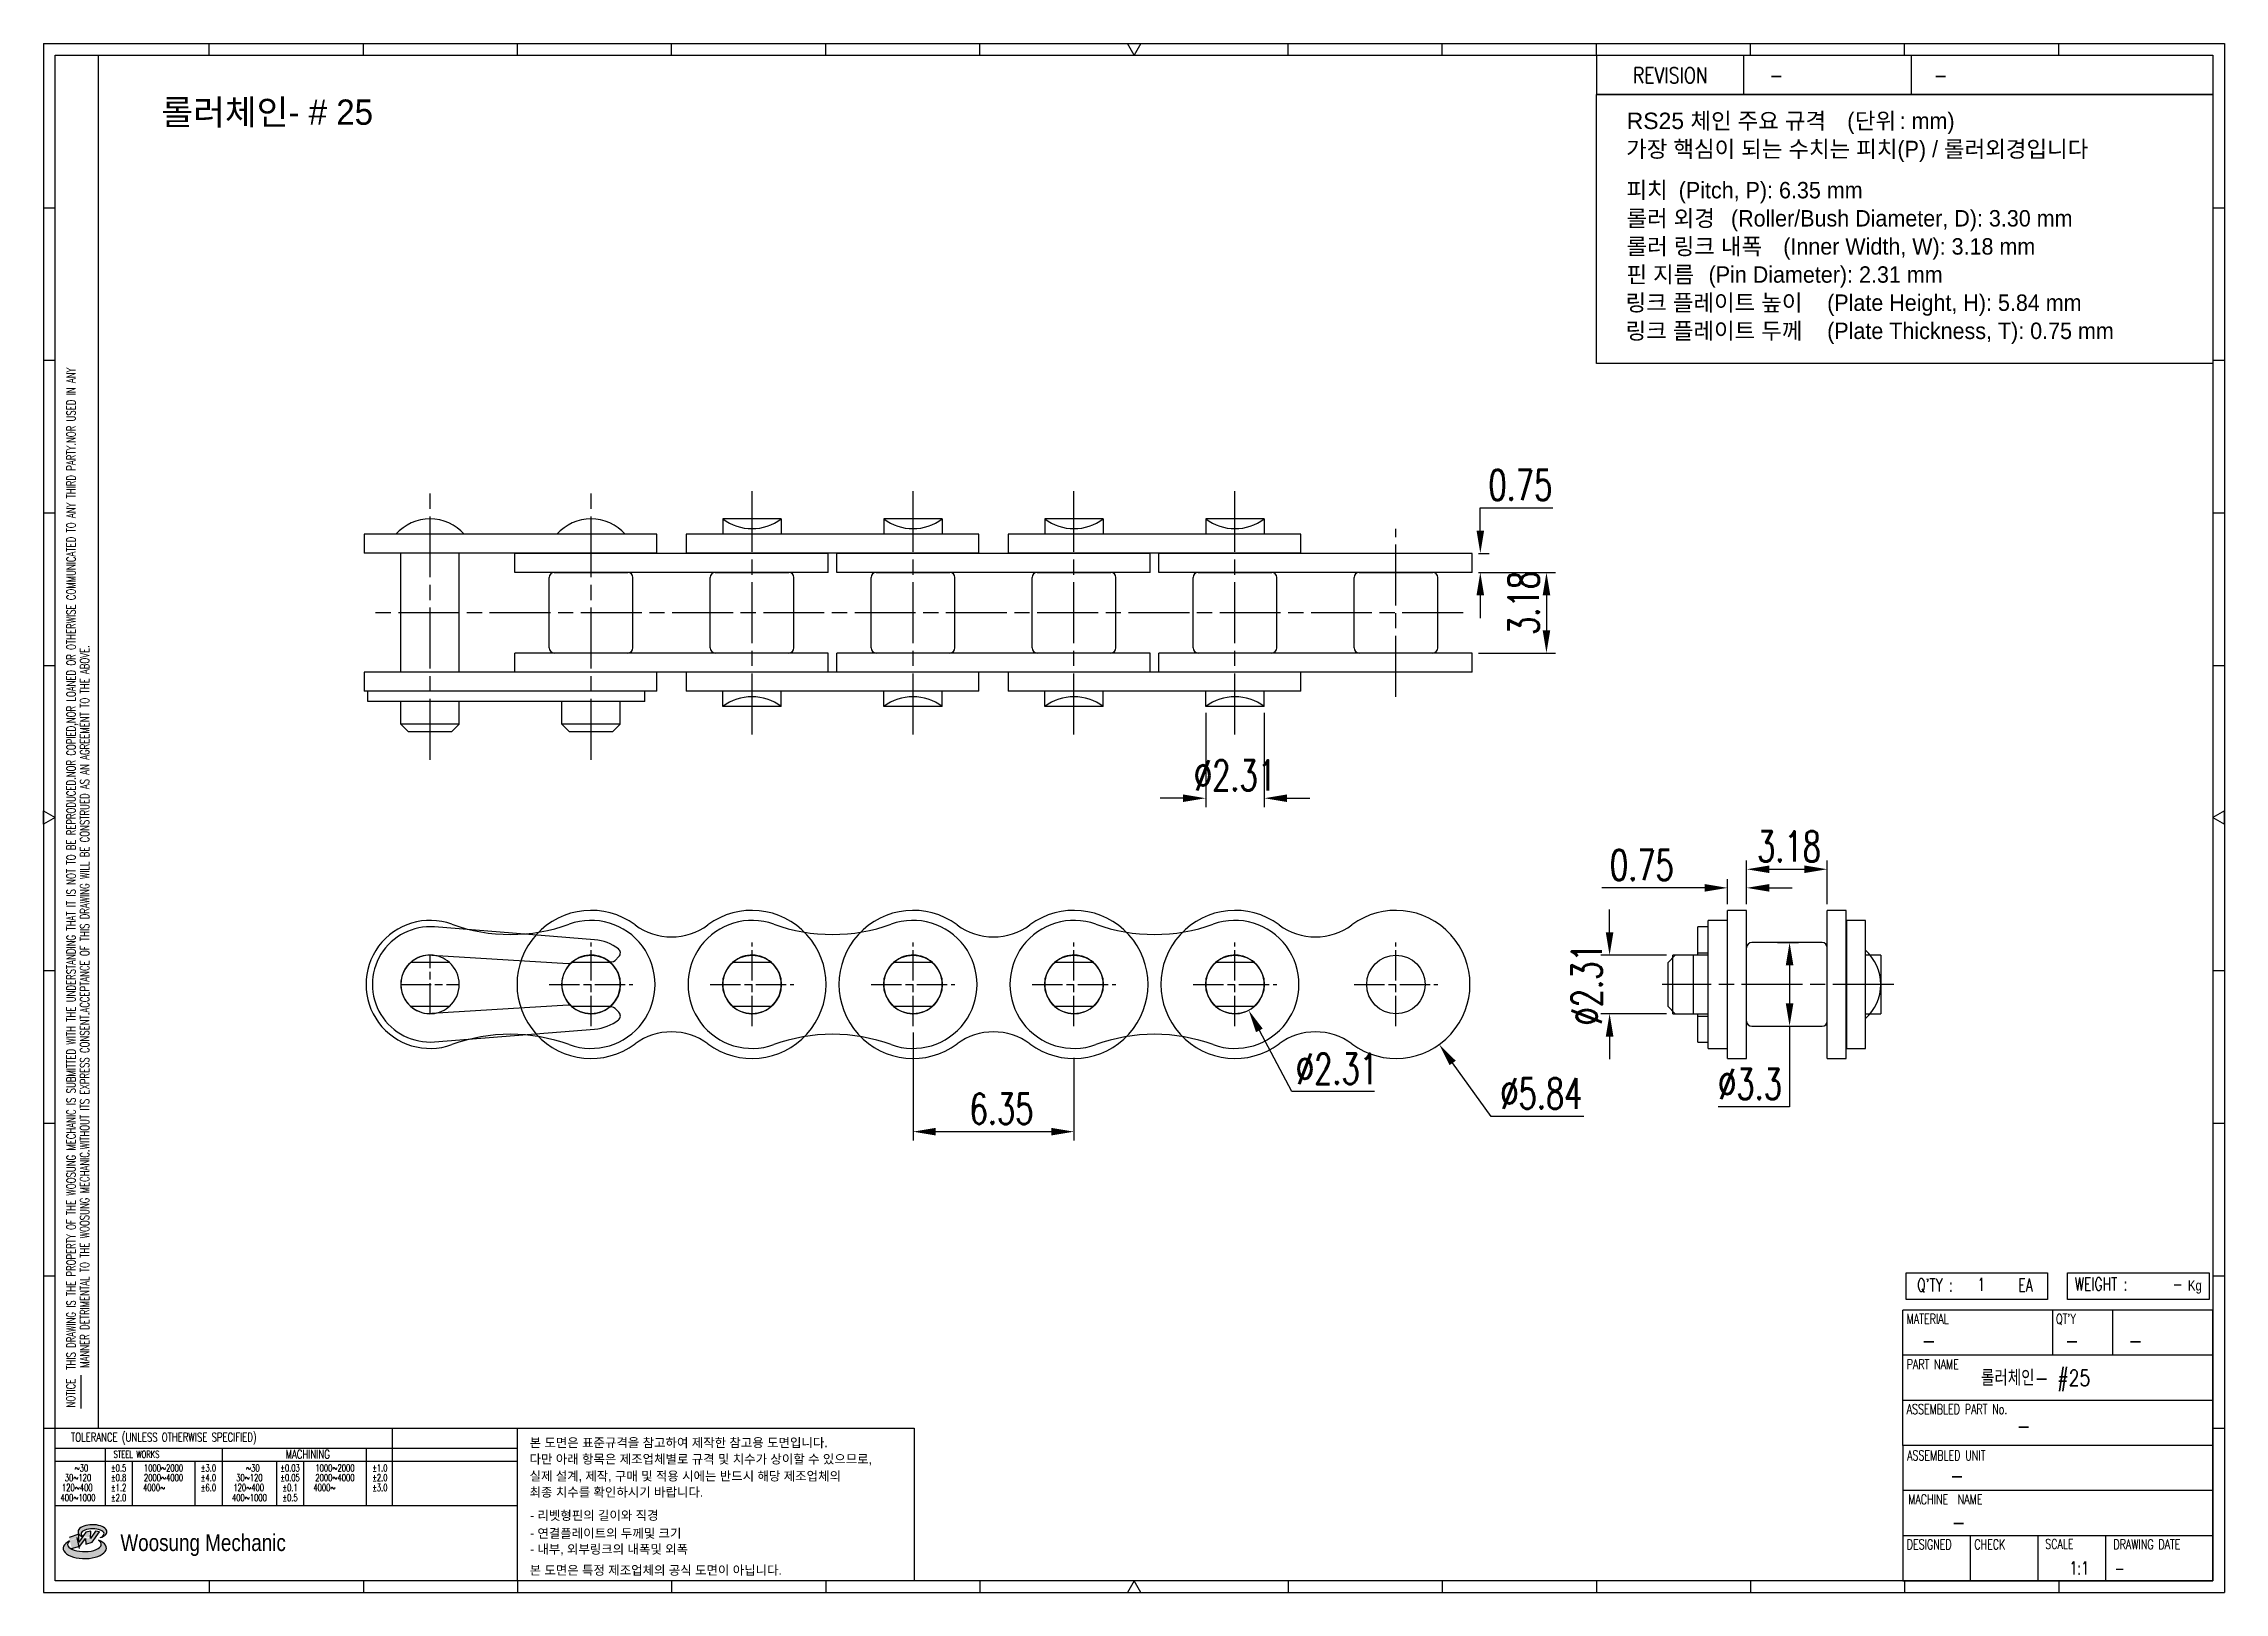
# Model space of a CAD drawing. Header units: millimetres. Extents: x 24045 to 24190, y 34 to 95.
# Drawn here: x 24045.4 to 24131.4, y 33.6 to 94.7 of the extents above; entities that cross this region are included whole.
import ezdxf
from ezdxf.enums import TextEntityAlignment as Align

# ---------------------------------------------------------------- set-up
doc = ezdxf.new("R2010")
doc.units = ezdxf.units.MM
doc.linetypes.add('AM_ISO08W050', pattern=[18, 12, -1.5, 3, -1.5])
doc.layers.get('Defpoints').update_dxf_attribs({"color": 80})
doc.layers.add('CL1', color=140, linetype='AM_ISO08W050', lineweight=25)
for name, color, linetype in [('S-DIM', 7, 'Continuous'), ('TITLE', 7, 'Continuous'), ('도면레이아웃', 7, 'Continuous')]:
    doc.layers.add(name, color=color, linetype=linetype)
doc.styles.add('HAN', font='ROMANS.shx', dxfattribs={"width": 0.7, "bigfont": 'whgtxt.shx'})
doc.styles.add('HKD_ST2', font='romans.shx', dxfattribs={"width": 0.7, "height": 4, "bigfont": '@extfont2.shx'})
doc.styles.add('HSG', font='SIMPLEX.shx', dxfattribs={"width": 0.7, "bigfont": 'HSG.shx'})
doc.styles.add('MtXpl_', font='Gulim.ttf')
doc.styles.add('SLDTEXTSTYLE4', font='arial.ttf', dxfattribs={"width": 0.8})
doc.styles.get("Standard").update_dxf_attribs({"font": 'arial.ttf'})
doc.dimstyles.new('APP0.5', dxfattribs={"dimscale": 0.5, "dimtxt": 2.4, "dimasz": 1.8, "dimexe": 0.7, "dimexo": 0.5, "dimgap": 0.6, "dimtad": 1, "dimtoh": 1, "dimrnd": 0.01, "dimzin": 9, "dimdsep": 46, "dimtxsty": 'HSG', "dimcen": 0, "dimclrd": 1, "dimclre": 1, "dimclrt": 256, "dimazin": 2, "dimtp": 1, "dimtm": 1, "dimtfac": 0.5, "dimtofl": 0, "dimtmove": 0, "dimatfit": 3, "dimfxl": 0, "dimtvp": 1, "dimtolj": 2, "dimlwd": -1, "dimlwe": -1, "dimarcsym": 0})

msp = doc.modelspace()

# ---------------------------------------------------------------- texts
at = {"color": 254, "style": 'MtXpl_'}
msp.add_text('롤러체인- # 25', height=0.9979, dxfattribs=at).set_placement((24050.066, 91.466))
at = {"color": 140}
msp.add_text('RS25 ', height=0.648, dxfattribs=at).set_placement((24107.861, 91.298))
at = {"color": 140, "style": 'MtXpl_'}
for s, p in [('체인 주요 규격 ', (24110.377, 91.298)), ('(', (24116.561, 91.298)), ('단위', (24116.862, 91.298)), (': mm)', (24118.63, 91.298)), ('가장 핵심이 되는 수치는 피치(P) / 롤러외경입니다', (24107.841, 90.187)), ('피치 ', (24107.852, 88.564)), ('(Pitch, P): 6.35 mm  ', (24109.913, 88.564)), ('롤러 외경 ', (24107.851, 87.454)), ('(Roller/Bush Diameter, D): 3.30 mm', (24111.974, 87.454)), ('롤러 링크 내폭 ', (24107.853, 86.345)), ('(Inner Width, W): 3.18 mm', (24114.037, 86.345)), ('핀 지름 ', (24107.852, 85.236)), ('(Pin Diameter): 2.31 mm', (24111.091, 85.236)), ('링크 플레이트 높이 ', (24107.817, 84.125)), ('(Plate Height, H): 5.84 mm', (24115.769, 84.125)), ('링크 플레이트 두께 ', (24107.817, 83.015)), ('(Plate Thickness, T): 0.75 mm', (24115.769, 83.015))]:
    msp.add_text(s, height=0.648, dxfattribs=at).set_placement(p)
at = {"style": 'HAN', "width": 0.8}
msp.add_text('롤러체인- #25', height=0.6231, dxfattribs=at).set_placement((24121.839, 41.724))
at = {"color": 1, "style": 'MtXpl_'}
for s, p in [('본 도면은 표준규격을 참고하여 제작한 참고용 도면입니다.', (24064.587, 39.302)), ('다만 아래 항목은 제조업체별로 규격 및 치수가 상이할 수 있으므로,', (24064.587, 38.654)), ('실제 설계, 제작, 구매 및 적용 시에는 반드시 해당 제조업체의 ', (24064.587, 37.985)), ('최종 치수를 확인하시기 바랍니다. ', (24064.587, 37.35)), ('- 리벳형핀의 길이와 직경', (24064.607, 36.432)), ('- 연결플레이트의 두께및 크기', (24064.607, 35.726)), ('- 내부, 외부링크의 내폭및 외폭', (24064.607, 35.098)), ('본 도면은 특정 제조업체의 공식 도면이 아닙니다.', (24064.587, 34.269))]:
    msp.add_text(s, height=0.36, dxfattribs=at).set_placement(p)

# ---------------------------------------------------------------- blocks, each defined once
blk = doc.blocks.new('MAST')
at = {"layer": '도면레이아웃'}
h = blk.add_hatch(color=10, dxfattribs=at)
h.paths.add_polyline_path([(1.544, 35.177), (1.554, 34.966), (1.779, 35.034), (2.054, 35.422), (1.908, 35.446), (1.728, 35.167), (1.741, 35.439), (1.547, 35.405), (1.292, 35.041), (1.295, 35.33), (0.943, 35.208), (1.03, 34.8), (1.336, 34.885)])
edge = h.paths.add_edge_path()
edge.add_ellipse((1.795, 35.421), major_axis=(-0.53, 0), ratio=0.487785, start_angle=122.36065, end_angle=403.39574)
edge.add_line((1.411, 35.244), (1.419, 35.261))
edge.add_ellipse((1.798, 35.344), major_axis=(-0.423, 0), ratio=0.444396, start_angle=131.58977, end_angle=386.19408, ccw=False)
edge = h.paths.add_edge_path()
edge.add_ellipse((1.512, 34.815), major_axis=(-0.793, 0), ratio=0.480113, start_angle=314.67633, end_angle=590.85213)
edge.add_ellipse((1.501, 34.958), major_axis=(-0.62, 0), ratio=0.43311, start_angle=331.7024, end_angle=574.42495, ccw=False)
at = {"color": 140}
for p, q in [((0, 90.118), (80.15, 90.118)), ((0, 90.118), (0, 33.191)), ((80.15, 90.118), (80.15, 33.191)), ((57.068, 89.693), (57.068, 88.246)), ((62.47, 89.693), (62.47, 88.246)), ((68.635, 89.693), (68.635, 88.246)), ((79.725, 88.246), (57.068, 88.246)), ((68.449, 43.961), (68.449, 44.936)), ((68.449, 44.936), (73.654, 44.936)), ((73.654, 44.936), (73.654, 43.961)), ((74.39, 43.961), (74.39, 44.936)), ((74.39, 44.936), (79.595, 44.936)), ((79.595, 44.936), (79.595, 43.961)), ((68.336, 38.59), (68.336, 43.563)), ((79.725, 43.563), (68.336, 43.563)), ((73.654, 43.961), (68.449, 43.961)), ((73.827, 43.563), (73.827, 41.905)), ((79.595, 43.961), (74.39, 43.961)), ((76.037, 43.563), (76.037, 41.905)), ((79.725, 38.59), (79.725, 43.563)), ((79.725, 41.905), (68.336, 41.905)), ((79.725, 40.248), (68.336, 40.248)), ((68.336, 38.59), (68.336, 33.616)), ((79.725, 38.59), (68.336, 38.59)), ((79.725, 33.616), (79.725, 38.59)), ((79.725, 36.932), (68.336, 36.932)), ((79.725, 35.274), (68.336, 35.274)), ((70.822, 33.616), (70.822, 35.274)), ((73.309, 33.616), (73.309, 35.274)), ((75.796, 33.616), (75.796, 35.274)), ((0, 33.191), (80.15, 33.191)), ((68.336, 33.616), (79.725, 33.616))]:
    blk.add_line(p, q, dxfattribs=at)
for p, q in [((6.089, 89.693), (6.089, 90.118)), ((11.753, 89.693), (11.753, 90.118)), ((17.418, 89.693), (17.418, 90.118)), ((23.082, 89.693), (23.082, 90.118)), ((28.746, 89.693), (28.746, 90.118)), ((34.411, 89.693), (34.411, 90.118)), ((45.739, 89.693), (45.739, 90.118)), ((51.404, 89.693), (51.404, 90.118)), ((57.068, 89.693), (57.068, 90.118)), ((62.732, 89.693), (62.732, 90.118)), ((68.397, 89.693), (68.397, 90.118)), ((74.061, 89.693), (74.061, 90.118)), ((0, 84.085), (0.425, 84.085)), ((79.725, 84.085), (80.15, 84.085)), ((0, 78.478), (0.425, 78.478)), ((79.725, 78.478), (80.15, 78.478)), ((0, 72.87), (0.425, 72.87)), ((79.725, 72.87), (80.15, 72.87)), ((0, 67.262), (0.425, 67.262)), ((79.725, 67.262), (80.15, 67.262)), ((0, 56.047), (0.425, 56.047)), ((79.725, 56.047), (80.15, 56.047)), ((0, 50.439), (0.425, 50.439)), ((79.725, 50.439), (80.15, 50.439)), ((0, 44.832), (0.425, 44.832)), ((79.725, 44.832), (80.15, 44.832)), ((1.377, 39.947), (1.377, 41.174)), ((0, 39.224), (0.425, 39.224)), ((79.725, 39.224), (80.15, 39.224)), ((6.089, 33.616), (6.089, 33.191)), ((11.753, 33.616), (11.753, 33.191)), ((17.418, 33.616), (17.418, 33.191)), ((23.082, 33.616), (23.082, 33.191)), ((28.746, 33.616), (28.746, 33.191)), ((34.411, 33.616), (34.411, 33.191)), ((45.739, 33.616), (45.739, 33.191)), ((51.404, 33.616), (51.404, 33.191)), ((57.068, 33.616), (57.068, 33.191)), ((62.732, 33.616), (62.732, 33.191)), ((68.397, 33.616), (68.397, 33.191)), ((74.061, 33.616), (74.061, 33.191))]:
    blk.add_line(p, q)
at = {"color": 2}
for p, q in [((2.017, 39.224), (2.017, 89.693)), ((0.425, 39.224), (17.418, 39.224)), ((0.425, 38.487), (17.418, 38.487)), ((2.257, 38.487), (2.257, 36.382)), ((6.557, 38.5), (6.557, 36.382)), ((11.857, 38.487), (11.857, 36.382)), ((12.816, 39.224), (12.816, 36.382)), ((17.418, 33.616), (17.418, 39.224)), ((0.425, 38.012), (17.418, 38.012)), ((3.257, 38.012), (3.257, 36.382)), ((5.557, 38.012), (5.557, 36.382)), ((8.557, 38.012), (8.557, 36.382)), ((9.557, 38.026), (9.557, 36.382)), ((0.425, 36.382), (17.418, 36.382))]:
    blk.add_line(p, q, dxfattribs=at)
for points in [[(40.075, 89.693), (39.83, 90.118), (40.32, 90.118)], [(0.425, 61.679), (0, 61.433), (0, 61.924)], [(79.725, 61.679), (80.15, 61.433), (80.15, 61.924)], [(40.075, 33.616), (39.83, 33.191), (40.32, 33.191)]]:
    blk.add_lwpolyline(points, close=True)
at = {"color": 140}
blk.add_lwpolyline([(0.425, 89.693), (79.725, 89.693), (79.725, 33.616), (0.425, 33.616)], close=True, dxfattribs=at)
at = {"layer": '도면레이아웃'}
for p, q in [((1.295, 35.33), (0.943, 35.208)), ((1.547, 35.405), (1.292, 35.041)), ((1.292, 35.041), (1.295, 35.33)), ((1.741, 35.439), (1.547, 35.405)), ((1.908, 35.446), (1.728, 35.167)), ((1.728, 35.167), (1.741, 35.439)), ((1.779, 35.034), (2.054, 35.422)), ((2.054, 35.422), (1.908, 35.446)), ((1.03, 34.8), (1.336, 34.885)), ((1.224, 35.208), (1.311, 34.8)), ((1.224, 35.208), (1.224, 35.208)), ((1.336, 34.885), (1.544, 35.177)), ((1.419, 35.261), (1.411, 35.244)), ((1.544, 35.177), (1.554, 34.966)), ((1.554, 34.966), (1.779, 35.034))]:
    blk.add_line(p, q, dxfattribs=at)
for centre, major_axis, ratio, start_param, end_param in [((1.795, 35.421), (-0.53, 0), 0.487785, 2.135596, 7.040584), ((1.798, 35.344), (-0.423, 0), 0.444396, 2.296675, 6.740358), ((1.512, 34.815), (-0.793, 0), 0.480113, 5.492138, 10.312315), ((1.501, 34.958), (-0.62, 0), 0.43311, 5.789299, 10.025607)]:
    blk.add_ellipse(centre, major_axis=major_axis, ratio=ratio, start_param=start_param, end_param=end_param, dxfattribs=at)
for s, height, style, width, p in [('REVISION', 0.5806, 'HAN', 0.8, (58.415, 88.664)), ('-', 0.581, 'HAN', 0.8, (63.426, 88.664)), ('-', 0.581, 'HAN', 0.8, (69.468, 88.664)), ("Q'TY : ", 0.4746, 'HKD_ST2', 0.7, (68.857, 44.253)), ('1', 0.475, 'HKD_ST2', 0.7, (71.071, 44.275)), ('EA', 0.4746, 'HKD_ST2', 0.7, (72.578, 44.253)), ('WEIGHT : ', 0.4746, 'HKD_ST2', 0.7, (74.65, 44.286)), ('-', 0.581, 'HAN', 0.8, (69.029, 42.157)), ('-', 0.581, 'HAN', 0.8, (74.289, 42.157)), ('-', 0.581, 'HAN', 0.8, (76.623, 42.157)), ('-', 0.581, 'HAN', 0.8, (72.515, 39.013)), ('-', 0.581, 'HAN', 0.8, (70.067, 37.189)), ('-', 0.581, 'HAN', 0.8, (70.126, 35.48)), ('1:1', 0.4746, 'HKD_ST2', 0.7, (74.458, 33.848)), ('-', 0.475, 'HKD_ST2', 0.7, (76.112, 33.837))]:
    blk.add_text(s, height=height, dxfattribs=dict(style=style, width=width)).set_placement(p)
at = {"color": 6, "style": 'HKD_ST2', "width": 0.7}
for s, p in [(' THIS DRAWING IS THE PROPERTY OF THE WOOSUNG MECHANIC IS SUBMITTED WITH THE UNDERSTANDING THAT IT IS NOT TO BE REPRODUCED.NOR COPIED,NOR LOANED OR OTHERWISE COMMUNICATED TO ANY THIRD PARTY.NOR USED IN ANY', (1.173, 41.217)), ('MANNER DETRIMENTAL TO THE WOOSUNG MECHANIC.WITHOUT ITS EXPRESS CONSENT.ACCEPTANCE OF THIS DRAWING WILL BE CONSTRUED AS AN AGREEMENT TO THE ABOVE.', (1.672, 41.447))]:
    blk.add_text(s, height=0.326266, rotation=90, dxfattribs=at).set_placement(p)
at = {"style": 'HKD_ST2', "width": 0.7}
blk.add_text('-', height=0.475, dxfattribs=at).set_placement((78.613, 44.286), align=Align.RIGHT)
at = {"color": 254, "style": 'HKD_ST2', "width": 0.7}
for s, height, p in [('MATERIAL', 0.3651, (68.474, 43.425)), ("QT'Y", 0.3651, (73.965, 43.425)), ('PART NAME', 0.3651, (68.474, 41.756)), ('ASSEMBLED PART No.', 0.36511, (68.474, 40.109)), ('ASSEMBLED UNIT', 0.36511, (68.49, 38.408)), ('MACHINE  NAME', 0.36511, (68.532, 36.794)), ('DESIGNED', 0.3651, (68.474, 35.136)), ('CHECK', 0.3651, (70.961, 35.136)), ('SCALE', 0.3651, (73.566, 35.153)), ('DRAWING DATE', 0.36511, (76.071, 35.141))]:
    blk.add_text(s, height=height, dxfattribs=at).set_placement(p, align=Align.TOP_LEFT)
at = {"style": 'HKD_ST2', "width": 0.7}
blk.add_text('NOTICE', height=0.3263, rotation=90, dxfattribs=at).set_placement((1.163, 39.988))
blk.add_text('TOLERANCE (UNLESS OTHERWISE SPECIFIED)', height=0.32627, dxfattribs=at).set_placement((4.417, 38.896), align=Align.MIDDLE_CENTER)
at = {"color": 4, "style": 'HKD_ST2', "width": 0.7}
for s, height, p in [('%%12630', 0.261, (1.389, 37.762)), ('1000%%1262000', 0.26101, (4.407, 37.762)), ('%%12630', 0.261, (7.689, 37.762)), ('1000%%1262000', 0.26101, (10.707, 37.762)), ('120%%126400', 0.26101, (1.237, 37.045)), ('30%%126120', 0.261, (1.263, 37.411)), ('4000%%126', 0.261, (4.061, 37.045)), ('2000%%1264000', 0.26101, (4.407, 37.411)), ('120%%126400', 0.26101, (7.537, 37.045)), ('30%%126120', 0.261, (7.563, 37.411)), ('4000%%126', 0.261, (10.321, 37.045)), ('2000%%1264000', 0.26101, (10.707, 37.411)), ('400%%1261000', 0.26101, (1.263, 36.67)), ('400%%1261000', 0.26101, (7.563, 36.67))]:
    blk.add_text(s, height=height, dxfattribs=at).set_placement(p, align=Align.MIDDLE_CENTER)
for s, height, p in [('%%P0.5', 0.261, (2.757, 37.762)), ('STEEL WORKS', 0.26101, (3.416, 38.268)), ('%%P3.0', 0.261, (6.057, 37.762)), ('%%P0.03', 0.261, (9.057, 37.762)), ('MACHINING', 0.3263, (9.707, 38.27)), ('%%P1.0', 0.261, (12.357, 37.762)), ('%%P0.8', 0.261, (2.757, 37.411)), ('%%P1.2', 0.261, (2.757, 37.045)), ('%%P4.0', 0.261, (6.057, 37.411)), ('%%P6.0', 0.261, (6.057, 37.045)), ('%%P0.05', 0.261, (9.057, 37.411)), ('%%P0.1', 0.261, (9.057, 37.045)), ('%%P2.0', 0.261, (12.357, 37.411)), ('%%P3.0', 0.261, (12.357, 37.045)), ('%%P2.0', 0.261, (2.757, 36.67)), ('%%P0.5', 0.261, (9.057, 36.67))]:
    blk.add_text(s, height=height, dxfattribs=at).set_placement(p, align=Align.MIDDLE)
at = {"color": 1, "style": 'SLDTEXTSTYLE4', "width": 0.8}
blk.add_text('Woosung Mechanic', height=0.61957, dxfattribs=at).set_placement((2.822, 34.711))
at = {"layer": 'TITLE', "width": 0.8}
blk.add_text('Kg', height=0.3789, dxfattribs=at).set_placement((78.807, 44.286))
blk = doc.blocks.new('*D5')
at = {"layer": 'Defpoints', "color": 0, "transparency": 16777216}
for p in [(24101.761, 73.809), (24101.761, 70.629), (24104.697, 70.629)]:
    blk.add_point(p, dxfattribs=at)
at = {"layer": 'S-DIM', "color": 1, "transparency": 16777216}
for p, q in [((24102.011, 73.809), (24105.047, 73.809)), ((24104.697, 72.909), (24104.697, 71.529)), ((24102.011, 70.629), (24105.047, 70.629))]:
    blk.add_line(p, q, dxfattribs=at)
for points in [[(24104.547, 72.909), (24104.847, 72.909), (24104.697, 73.809)], [(24104.547, 71.529), (24104.847, 71.529), (24104.697, 70.629)]]:
    blk.add_solid(points, dxfattribs=at)
at = {"layer": 'S-DIM', "transparency": 16777216, "insert": (24103.797, 72.604), "char_height": 1.2, "attachment_point": 5, "rotation": 90, "style": 'HSG'}
blk.add_mtext('\\A2;3.18', dxfattribs=at)
blk = doc.blocks.new('*D6')
at = {"layer": 'Defpoints', "color": 0, "transparency": 16777216}
for p in [(24101.761, 74.559), (24101.761, 73.809), (24102.088, 73.809)]:
    blk.add_point(p, dxfattribs=at)
at = {"layer": 'S-DIM', "color": 1, "transparency": 16777216}
for p, q in [((24102.088, 75.459), (24102.088, 76.359)), ((24102.088, 76.359), (24104.948, 76.359)), ((24102.011, 74.559), (24102.438, 74.559)), ((24102.011, 73.809), (24102.438, 73.809)), ((24102.088, 72.909), (24102.088, 72.009))]:
    blk.add_line(p, q, dxfattribs=at)
for points in [[(24101.938, 75.459), (24102.238, 75.459), (24102.088, 74.559)], [(24101.938, 72.909), (24102.238, 72.909), (24102.088, 73.809)]]:
    blk.add_solid(points, dxfattribs=at)
at = {"layer": 'S-DIM', "transparency": 16777216, "insert": (24103.668, 77.259), "char_height": 1.2, "attachment_point": 5, "style": 'HSG'}
blk.add_mtext('\\A2;0.75', dxfattribs=at)
blk = doc.blocks.new('*D7')
at = {"layer": 'Defpoints', "color": 0, "transparency": 16777216}
for p in [(24091.256, 68.519), (24093.566, 68.519), (24093.566, 64.902)]:
    blk.add_point(p, dxfattribs=at)
at = {"layer": 'S-DIM', "color": 1, "transparency": 16777216}
for p, q in [((24091.256, 68.269), (24091.256, 64.552)), ((24093.566, 68.269), (24093.566, 64.552)), ((24090.356, 64.902), (24089.456, 64.902)), ((24094.466, 64.902), (24095.366, 64.902))]:
    blk.add_line(p, q, dxfattribs=at)
for points in [[(24090.356, 65.052), (24090.356, 64.752), (24091.256, 64.902)], [(24094.466, 65.052), (24094.466, 64.752), (24093.566, 64.902)]]:
    blk.add_solid(points, dxfattribs=at)
at = {"layer": 'S-DIM', "transparency": 16777216, "insert": (24092.411, 65.802), "char_height": 1.2, "attachment_point": 5, "style": 'HSG'}
blk.add_mtext('\\A2;%%c2.31', dxfattribs=at)
blk = doc.blocks.new('*D24')
at = {"layer": 'Defpoints', "color": 0, "transparency": 16777216}
for p in [(24097.052, 59.925), (24100.47, 55.189)]:
    blk.add_point(p, dxfattribs=at)
at = {"layer": 'S-DIM', "color": 1, "transparency": 16777216}
for p, q in [((24102.517, 52.353), (24100.996, 54.46)), ((24106.177, 52.353), (24102.517, 52.353))]:
    blk.add_line(p, q, dxfattribs=at)
blk.add_solid([(24101.118, 54.547), (24100.875, 54.372), (24100.47, 55.189)], dxfattribs=at)
at = {"layer": 'S-DIM', "transparency": 16777216, "insert": (24104.497, 53.253), "char_height": 1.2, "attachment_point": 5, "style": 'HSG'}
blk.add_mtext('\\A2;∅5.84', dxfattribs=at)
blk = doc.blocks.new('*D25')
at = {"layer": 'Defpoints', "color": 0, "transparency": 16777216}
for p in [(24091.87, 58.578), (24092.952, 56.536)]:
    blk.add_point(p, dxfattribs=at)
at = {"layer": 'S-DIM', "color": 1, "transparency": 16777216}
for p, q in [((24094.652, 53.327), (24093.373, 55.741)), ((24097.912, 53.327), (24094.652, 53.327))]:
    blk.add_line(p, q, dxfattribs=at)
blk.add_solid([(24093.506, 55.812), (24093.24, 55.671), (24092.952, 56.536)], dxfattribs=at)
at = {"layer": 'S-DIM', "transparency": 16777216, "insert": (24096.432, 54.227), "char_height": 1.2, "attachment_point": 5, "style": 'HSG'}
blk.add_mtext('\\A2;∅2.31', dxfattribs=at)
blk = doc.blocks.new('*D23')
at = {"layer": 'Defpoints', "color": 0, "transparency": 16777216}
for p in [(24079.711, 55.907), (24086.061, 54.906), (24086.061, 51.749)]:
    blk.add_point(p, dxfattribs=at)
at = {"layer": 'S-DIM', "color": 1, "transparency": 16777216}
for p, q in [((24079.711, 55.657), (24079.711, 51.399)), ((24086.061, 54.656), (24086.061, 51.399)), ((24080.611, 51.749), (24085.161, 51.749))]:
    blk.add_line(p, q, dxfattribs=at)
for points in [[(24080.611, 51.899), (24080.611, 51.599), (24079.711, 51.749)], [(24085.161, 51.899), (24085.161, 51.599), (24086.061, 51.749)]]:
    blk.add_solid(points, dxfattribs=at)
at = {"layer": 'S-DIM', "transparency": 16777216, "insert": (24083.203, 52.649), "char_height": 1.2, "attachment_point": 5, "style": 'HSG'}
blk.add_mtext('\\A2;6.35', dxfattribs=at)
blk = doc.blocks.new('*D11')
at = {"layer": 'Defpoints', "color": 0, "transparency": 16777216}
for p in [(24115.77, 62.099), (24112.59, 60.477), (24115.77, 60.477)]:
    blk.add_point(p, dxfattribs=at)
at = {"layer": 'S-DIM', "color": 1, "transparency": 16777216}
for p, q in [((24112.59, 60.727), (24112.59, 62.449)), ((24113.49, 62.099), (24114.87, 62.099)), ((24115.77, 60.727), (24115.77, 62.449))]:
    blk.add_line(p, q, dxfattribs=at)
for points in [[(24113.49, 62.249), (24113.49, 61.949), (24112.59, 62.099)], [(24114.87, 62.249), (24114.87, 61.949), (24115.77, 62.099)]]:
    blk.add_solid(points, dxfattribs=at)
at = {"layer": 'S-DIM', "transparency": 16777216, "insert": (24114.264, 62.999), "char_height": 1.2, "attachment_point": 5, "style": 'HSG'}
blk.add_mtext('\\A2;3.18', dxfattribs=at)
blk = doc.blocks.new('*D12')
at = {"layer": 'Defpoints', "color": 0, "transparency": 16777216}
for p in [(24112.59, 61.365), (24111.84, 60.477), (24112.59, 60.477)]:
    blk.add_point(p, dxfattribs=at)
at = {"layer": 'S-DIM', "color": 1, "transparency": 16777216}
for p, q in [((24110.94, 61.365), (24106.88, 61.365)), ((24111.84, 60.727), (24111.84, 61.715)), ((24112.59, 60.727), (24112.59, 61.715)), ((24113.49, 61.365), (24114.39, 61.365))]:
    blk.add_line(p, q, dxfattribs=at)
for points in [[(24110.94, 61.515), (24110.94, 61.215), (24111.84, 61.365)], [(24113.49, 61.515), (24113.49, 61.215), (24112.59, 61.365)]]:
    blk.add_solid(points, dxfattribs=at)
at = {"layer": 'S-DIM', "transparency": 16777216, "insert": (24108.46, 62.265), "char_height": 1.2, "attachment_point": 5, "style": 'HSG'}
blk.add_mtext('\\A2;0.75', dxfattribs=at)
blk = doc.blocks.new('*D13')
at = {"layer": 'Defpoints', "color": 0, "transparency": 16777216}
for p in [(24109.68, 58.712), (24107.187, 56.402), (24109.68, 56.402)]:
    blk.add_point(p, dxfattribs=at)
at = {"layer": 'S-DIM', "color": 1, "transparency": 16777216}
for p, q in [((24107.187, 59.612), (24107.187, 60.512)), ((24109.43, 58.712), (24106.837, 58.712)), ((24109.43, 56.402), (24106.837, 56.402)), ((24107.187, 55.502), (24107.187, 54.602))]:
    blk.add_line(p, q, dxfattribs=at)
for points in [[(24107.037, 59.612), (24107.337, 59.612), (24107.187, 58.712)], [(24107.037, 55.502), (24107.337, 55.502), (24107.187, 56.402)]]:
    blk.add_solid(points, dxfattribs=at)
at = {"layer": 'S-DIM', "transparency": 16777216, "insert": (24106.287, 57.557), "char_height": 1.2, "attachment_point": 5, "rotation": 90, "style": 'HSG'}
blk.add_mtext('\\A2;%%c2.31', dxfattribs=at)
blk = doc.blocks.new('*D14')
at = {"layer": 'Defpoints', "color": 0, "transparency": 16777216}
for p in [(24113.557, 59.207), (24113.557, 55.907), (24114.287, 55.907)]:
    blk.add_point(p, dxfattribs=at)
at = {"layer": 'S-DIM', "color": 1, "transparency": 16777216}
for p, q in [((24113.807, 59.207), (24114.637, 59.207)), ((24114.287, 58.307), (24114.287, 56.807)), ((24113.807, 55.907), (24114.637, 55.907)), ((24114.287, 55.907), (24114.287, 52.724)), ((24114.287, 52.724), (24111.467, 52.724))]:
    blk.add_line(p, q, dxfattribs=at)
for points in [[(24114.137, 58.307), (24114.437, 58.307), (24114.287, 59.207)], [(24114.137, 56.807), (24114.437, 56.807), (24114.287, 55.907)]]:
    blk.add_solid(points, dxfattribs=at)
at = {"layer": 'S-DIM', "transparency": 16777216, "insert": (24112.727, 53.624), "char_height": 1.2, "attachment_point": 5, "style": 'HSG'}
blk.add_mtext('\\A2;%%c3.3', dxfattribs=at)

# ---------------------------------------------------------------- dimensions: what is measured, and where the dimension line sits
at = {"layer": 'S-DIM'}
for base, p1, p2, picture, middle in [((24102.088, 73.809), (24101.761, 74.559), (24101.761, 73.809), '*D6', (24103.668, 76.359)), ((24104.697, 70.629), (24101.761, 73.809), (24101.761, 70.629), '*D5', (24104.697, 72.604))]:
    dim = msp.add_linear_dim(base=base, p1=p1, p2=p2, angle=90, dimstyle='APP0.5', dxfattribs=at)
    dim.commit()
    dim.dimension.update_dxf_attribs({"geometry": picture, "text_midpoint": middle, "dimtype": 128})
dim = msp.add_linear_dim(base=(24093.566, 64.902), p1=(24091.256, 68.519), p2=(24093.566, 68.519), text='%%c<>', dimstyle='APP0.5', dxfattribs=at)
dim.commit()
dim.dimension.update_dxf_attribs({"geometry": '*D7', "text_midpoint": (24092.411, 64.902), "dimtype": 128})
for base, p1, p2, picture, middle, dimtype in [((24115.77, 62.099), (24112.59, 60.477), (24115.77, 60.477), '*D11', (24114.264, 62.099), 128), ((24112.59, 61.365), (24111.84, 60.477), (24112.59, 60.477), '*D12', (24108.46, 61.365), 128), ((24086.061, 51.749), (24079.711, 55.907), (24086.061, 54.906), '*D23', (24083.203, 51.749), 160)]:
    dim = msp.add_linear_dim(base=base, p1=p1, p2=p2, dimstyle='APP0.5', dxfattribs=at)
    dim.commit()
    dim.dimension.update_dxf_attribs({"geometry": picture, "text_midpoint": middle, "dimtype": dimtype})
for base, p1, p2, picture, middle in [((24107.187, 56.402), (24109.68, 58.712), (24109.68, 56.402), '*D13', (24107.187, 57.557)), ((24114.287, 55.907), (24113.557, 59.207), (24113.557, 55.907), '*D14', (24112.727, 52.724))]:
    dim = msp.add_linear_dim(base=base, p1=p1, p2=p2, angle=90, text='%%c<>', dimstyle='APP0.5', dxfattribs=at)
    dim.commit()
    dim.dimension.update_dxf_attribs({"geometry": picture, "text_midpoint": middle, "dimtype": 128})
for p1, p2, picture, middle in [((24097.052, 59.925), (24100.47, 55.189), '*D24', (24104.497, 52.353)), ((24091.87, 58.578), (24092.952, 56.536), '*D25', (24096.432, 53.327))]:
    dim = msp.add_diameter_dim_2p(p1=p1, p2=p2, dimstyle='APP0.5', dxfattribs=at)
    dim.commit()
    dim.dimension.update_dxf_attribs({"geometry": picture, "text_midpoint": middle, "dimtype": 163})

# ---------------------------------------------------------------- linework, layer by layer
at = {"color": 7}
for p, q in [((24074.516, 75.919), (24072.206, 75.919)), ((24072.206, 75.919), (24072.206, 75.319)), ((24074.516, 75.919), (24074.516, 75.319)), ((24080.866, 75.919), (24078.556, 75.919)), ((24078.556, 75.919), (24078.556, 75.319)), ((24080.866, 75.919), (24080.866, 75.319)), ((24087.216, 75.919), (24084.906, 75.919)), ((24084.906, 75.919), (24084.906, 75.319)), ((24087.216, 75.919), (24087.216, 75.319)), ((24093.566, 75.919), (24091.256, 75.919)), ((24091.256, 75.919), (24091.256, 75.319)), ((24093.566, 75.919), (24093.566, 75.319)), ((24069.611, 75.319), (24058.061, 75.319)), ((24058.061, 75.319), (24058.061, 74.569)), ((24069.611, 74.569), (24069.611, 75.319)), ((24082.311, 75.319), (24070.761, 75.319)), ((24070.761, 75.319), (24070.761, 74.569)), ((24082.311, 74.569), (24082.311, 75.319)), ((24083.461, 75.319), (24083.461, 74.569)), ((24095.011, 75.319), (24083.461, 75.319)), ((24095.011, 74.569), (24095.011, 75.319)), ((24069.611, 74.569), (24058.061, 74.569)), ((24059.506, 69.879), (24059.506, 74.559)), ((24061.816, 69.879), (24061.816, 74.559)), ((24076.361, 74.559), (24064.011, 74.559)), ((24064.011, 73.809), (24064.011, 74.559)), ((24082.311, 74.569), (24070.761, 74.569)), ((24076.361, 73.809), (24076.361, 74.559)), ((24089.061, 74.559), (24076.711, 74.559)), ((24076.711, 73.809), (24076.711, 74.559)), ((24095.011, 74.569), (24083.461, 74.569)), ((24089.061, 73.809), (24089.061, 74.559)), ((24101.761, 74.559), (24089.411, 74.559)), ((24089.411, 73.809), (24089.411, 74.559)), ((24101.761, 73.809), (24101.761, 74.559)), ((24076.361, 73.809), (24064.011, 73.809)), ((24065.361, 70.829), (24065.361, 73.609)), ((24065.561, 73.809), (24068.461, 73.809)), ((24068.661, 70.829), (24068.661, 73.609)), ((24071.711, 70.829), (24071.711, 73.609)), ((24071.911, 73.809), (24074.811, 73.809)), ((24075.011, 70.829), (24075.011, 73.609)), ((24089.061, 73.809), (24076.711, 73.809)), ((24078.061, 70.829), (24078.061, 73.609)), ((24078.261, 73.809), (24081.161, 73.809)), ((24081.361, 70.829), (24081.361, 73.609)), ((24084.411, 70.829), (24084.411, 73.609)), ((24084.611, 73.809), (24087.511, 73.809)), ((24087.711, 70.829), (24087.711, 73.609)), ((24101.761, 73.809), (24089.411, 73.809)), ((24090.761, 70.829), (24090.761, 73.609)), ((24090.961, 73.809), (24093.861, 73.809)), ((24094.061, 70.829), (24094.061, 73.609)), ((24097.111, 70.829), (24097.111, 73.609)), ((24097.311, 73.809), (24100.211, 73.809)), ((24100.411, 70.829), (24100.411, 73.609)), ((24076.361, 70.629), (24064.011, 70.629)), ((24064.011, 69.879), (24064.011, 70.629)), ((24076.361, 69.879), (24076.361, 70.629)), ((24089.061, 70.629), (24076.711, 70.629)), ((24076.711, 69.879), (24076.711, 70.629)), ((24089.061, 69.879), (24089.061, 70.629)), ((24101.761, 70.629), (24089.411, 70.629)), ((24089.411, 69.879), (24089.411, 70.629)), ((24101.761, 69.879), (24101.761, 70.629)), ((24069.611, 69.869), (24058.061, 69.869)), ((24058.061, 69.869), (24058.061, 69.119)), ((24076.361, 69.879), (24064.011, 69.879)), ((24069.611, 69.119), (24069.611, 69.869)), ((24082.311, 69.869), (24070.761, 69.869)), ((24070.761, 69.869), (24070.761, 69.119)), ((24089.061, 69.879), (24076.711, 69.879)), ((24082.311, 69.119), (24082.311, 69.869)), ((24095.011, 69.869), (24083.461, 69.869)), ((24083.461, 69.869), (24083.461, 69.119)), ((24101.761, 69.879), (24089.411, 69.879)), ((24095.011, 69.119), (24095.011, 69.869)), ((24069.611, 69.119), (24058.061, 69.119)), ((24058.211, 68.719), (24058.211, 69.119)), ((24069.132, 68.719), (24069.132, 69.119)), ((24082.311, 69.119), (24070.761, 69.119)), ((24072.206, 68.519), (24072.206, 69.119)), ((24074.516, 68.519), (24074.516, 69.119)), ((24078.556, 68.519), (24078.556, 69.119)), ((24080.866, 68.519), (24080.866, 69.119)), ((24095.011, 69.119), (24083.461, 69.119)), ((24084.906, 68.519), (24084.906, 69.119)), ((24087.216, 68.519), (24087.216, 69.119)), ((24091.256, 68.519), (24091.256, 69.119)), ((24093.566, 68.519), (24093.566, 69.119)), ((24069.132, 68.719), (24058.211, 68.719)), ((24059.506, 67.824), (24059.506, 68.719)), ((24061.816, 67.824), (24061.816, 68.719)), ((24065.856, 67.824), (24065.856, 68.719)), ((24068.166, 67.824), (24068.166, 68.719)), ((24074.516, 68.519), (24072.206, 68.519)), ((24080.866, 68.519), (24078.556, 68.519)), ((24087.216, 68.519), (24084.906, 68.519)), ((24093.566, 68.519), (24091.256, 68.519)), ((24059.506, 67.824), (24059.811, 67.519)), ((24061.816, 67.824), (24059.506, 67.824)), ((24061.511, 67.519), (24059.811, 67.519)), ((24061.816, 67.824), (24061.511, 67.519)), ((24065.856, 67.824), (24066.161, 67.519)), ((24068.166, 67.824), (24065.856, 67.824)), ((24067.861, 67.519), (24066.161, 67.519)), ((24068.166, 67.824), (24067.861, 67.519))]:
    msp.add_line(p, q, dxfattribs=at)
for p, q in [((24112.59, 60.477), (24111.84, 60.477)), ((24111.84, 54.637), (24111.84, 60.477)), ((24112.59, 54.637), (24112.59, 60.477)), ((24116.52, 60.477), (24115.77, 60.477)), ((24115.77, 54.637), (24115.77, 60.477)), ((24116.52, 54.637), (24116.52, 60.477)), ((24067.151, 59.319), (24060.841, 59.822)), ((24111.08, 59.83), (24110.664, 59.83)), ((24110.664, 58.712), (24110.664, 59.83)), ((24111.83, 60.082), (24111.08, 60.082)), ((24111.08, 55.032), (24111.08, 60.082)), ((24111.83, 60.082), (24111.83, 55.032)), ((24117.28, 60.082), (24116.53, 60.082)), ((24116.53, 60.082), (24116.53, 55.032)), ((24117.28, 55.032), (24117.28, 60.082)), ((24060.022, 58.519), (24059.94, 58.46)), ((24060.108, 58.571), (24060.022, 58.519)), ((24060.198, 58.615), (24060.108, 58.571)), ((24060.292, 58.652), (24060.198, 58.615)), ((24060.389, 58.68), (24060.292, 58.652)), ((24060.488, 58.699), (24060.389, 58.68)), ((24060.588, 58.71), (24060.488, 58.699)), ((24060.689, 58.712), (24060.588, 58.71)), ((24060.79, 58.705), (24060.689, 58.712)), ((24060.732, 58.71), (24066.108, 58.379)), ((24060.889, 58.689), (24060.79, 58.705)), ((24060.987, 58.665), (24060.889, 58.689)), ((24061.082, 58.632), (24060.987, 58.665)), ((24061.174, 58.591), (24061.082, 58.632)), ((24061.263, 58.543), (24061.174, 58.591)), ((24061.346, 58.487), (24061.263, 58.543)), ((24066.372, 58.519), (24066.29, 58.46)), ((24066.458, 58.571), (24066.372, 58.519)), ((24066.548, 58.615), (24066.458, 58.571)), ((24066.642, 58.652), (24066.548, 58.615)), ((24066.739, 58.68), (24066.642, 58.652)), ((24066.838, 58.699), (24066.739, 58.68)), ((24066.938, 58.71), (24066.838, 58.699)), ((24067.039, 58.712), (24066.938, 58.71)), ((24067.14, 58.705), (24067.039, 58.712)), ((24067.239, 58.689), (24067.14, 58.705)), ((24067.337, 58.665), (24067.239, 58.689)), ((24067.432, 58.632), (24067.337, 58.665)), ((24067.524, 58.591), (24067.432, 58.632)), ((24067.613, 58.543), (24067.524, 58.591)), ((24067.696, 58.487), (24067.613, 58.543)), ((24068.11, 58.656), (24067.958, 58.505)), ((24072.722, 58.519), (24072.64, 58.46)), ((24072.808, 58.571), (24072.722, 58.519)), ((24072.898, 58.615), (24072.808, 58.571)), ((24072.992, 58.652), (24072.898, 58.615)), ((24073.089, 58.68), (24072.992, 58.652)), ((24073.188, 58.699), (24073.089, 58.68)), ((24073.288, 58.71), (24073.188, 58.699)), ((24073.389, 58.712), (24073.288, 58.71)), ((24073.49, 58.705), (24073.389, 58.712)), ((24073.589, 58.689), (24073.49, 58.705)), ((24073.687, 58.665), (24073.589, 58.689)), ((24073.782, 58.632), (24073.687, 58.665)), ((24073.874, 58.591), (24073.782, 58.632)), ((24073.963, 58.543), (24073.874, 58.591)), ((24074.046, 58.487), (24073.963, 58.543)), ((24079.072, 58.519), (24078.99, 58.46)), ((24079.158, 58.571), (24079.072, 58.519)), ((24079.248, 58.615), (24079.158, 58.571)), ((24079.342, 58.652), (24079.248, 58.615)), ((24079.439, 58.68), (24079.342, 58.652)), ((24079.538, 58.699), (24079.439, 58.68)), ((24079.638, 58.71), (24079.538, 58.699)), ((24079.739, 58.712), (24079.638, 58.71)), ((24079.84, 58.705), (24079.739, 58.712)), ((24079.939, 58.689), (24079.84, 58.705)), ((24080.037, 58.665), (24079.939, 58.689)), ((24080.132, 58.632), (24080.037, 58.665)), ((24080.224, 58.591), (24080.132, 58.632)), ((24080.313, 58.543), (24080.224, 58.591)), ((24080.396, 58.487), (24080.313, 58.543)), ((24085.422, 58.519), (24085.34, 58.46)), ((24085.508, 58.571), (24085.422, 58.519)), ((24085.598, 58.615), (24085.508, 58.571)), ((24085.692, 58.652), (24085.598, 58.615)), ((24085.789, 58.68), (24085.692, 58.652)), ((24085.888, 58.699), (24085.789, 58.68)), ((24085.988, 58.71), (24085.888, 58.699)), ((24086.089, 58.712), (24085.988, 58.71)), ((24086.19, 58.705), (24086.089, 58.712)), ((24086.289, 58.689), (24086.19, 58.705)), ((24086.387, 58.665), (24086.289, 58.689)), ((24086.482, 58.632), (24086.387, 58.665)), ((24086.574, 58.591), (24086.482, 58.632)), ((24086.663, 58.543), (24086.574, 58.591)), ((24086.746, 58.487), (24086.663, 58.543)), ((24091.772, 58.519), (24091.69, 58.46)), ((24091.858, 58.571), (24091.772, 58.519)), ((24091.948, 58.615), (24091.858, 58.571)), ((24092.042, 58.652), (24091.948, 58.615)), ((24092.139, 58.68), (24092.042, 58.652)), ((24092.238, 58.699), (24092.139, 58.68)), ((24092.338, 58.71), (24092.238, 58.699)), ((24092.439, 58.712), (24092.338, 58.71)), ((24092.54, 58.705), (24092.439, 58.712)), ((24092.639, 58.689), (24092.54, 58.705)), ((24092.737, 58.665), (24092.639, 58.689)), ((24092.832, 58.632), (24092.737, 58.665)), ((24092.924, 58.591), (24092.832, 58.632)), ((24093.013, 58.543), (24092.924, 58.591)), ((24093.096, 58.487), (24093.013, 58.543)), ((24109.78, 58.712), (24109.48, 58.412)), ((24109.68, 56.402), (24109.68, 58.712)), ((24110.547, 58.712), (24109.68, 58.712)), ((24110.48, 58.712), (24110.48, 56.402)), ((24111.08, 58.712), (24110.547, 58.712)), ((24110.664, 58.807), (24111.08, 58.807)), ((24115.566, 59.207), (24112.795, 59.207)), ((24117.88, 58.712), (24117.28, 58.712)), ((24117.88, 58.712), (24117.88, 56.402)), ((24059.94, 58.46), (24059.897, 58.423)), ((24061.425, 58.423), (24059.897, 58.423)), ((24061.425, 58.423), (24061.346, 58.487)), ((24066.29, 58.46), (24066.247, 58.423)), ((24067.775, 58.423), (24066.247, 58.423)), ((24067.775, 58.423), (24067.696, 58.487)), ((24072.64, 58.46), (24072.597, 58.423)), ((24074.125, 58.423), (24072.597, 58.423)), ((24074.125, 58.423), (24074.046, 58.487)), ((24078.99, 58.46), (24078.947, 58.423)), ((24080.475, 58.423), (24078.947, 58.423)), ((24080.475, 58.423), (24080.396, 58.487)), ((24085.34, 58.46), (24085.297, 58.423)), ((24086.825, 58.423), (24085.297, 58.423)), ((24086.825, 58.423), (24086.746, 58.487)), ((24091.69, 58.46), (24091.647, 58.423)), ((24093.175, 58.423), (24091.647, 58.423)), ((24093.175, 58.423), (24093.096, 58.487)), ((24109.48, 58.412), (24109.48, 56.702)), ((24061.425, 56.691), (24059.897, 56.691)), ((24059.897, 56.691), (24059.975, 56.627)), ((24059.975, 56.627), (24060.059, 56.571)), ((24060.059, 56.571), (24060.147, 56.523)), ((24060.147, 56.523), (24060.239, 56.482)), ((24060.239, 56.482), (24060.334, 56.449)), ((24060.334, 56.449), (24060.432, 56.425)), ((24060.432, 56.425), (24060.532, 56.409)), ((24060.532, 56.409), (24060.632, 56.402)), ((24060.632, 56.402), (24060.733, 56.404)), ((24066.108, 56.735), (24060.732, 56.404)), ((24060.733, 56.404), (24060.833, 56.415)), ((24060.833, 56.415), (24060.932, 56.434)), ((24060.932, 56.434), (24061.029, 56.462)), ((24061.029, 56.462), (24061.123, 56.499)), ((24061.123, 56.499), (24061.213, 56.543)), ((24061.213, 56.543), (24061.3, 56.595)), ((24061.3, 56.595), (24061.381, 56.654)), ((24061.381, 56.654), (24061.425, 56.691)), ((24067.775, 56.691), (24066.247, 56.691)), ((24066.247, 56.691), (24066.325, 56.627)), ((24066.325, 56.627), (24066.409, 56.571)), ((24066.409, 56.571), (24066.497, 56.523)), ((24066.497, 56.523), (24066.589, 56.482)), ((24066.589, 56.482), (24066.684, 56.449)), ((24066.684, 56.449), (24066.782, 56.425)), ((24066.782, 56.425), (24066.882, 56.409)), ((24066.882, 56.409), (24066.982, 56.402)), ((24066.982, 56.402), (24067.083, 56.404)), ((24067.083, 56.404), (24067.183, 56.415)), ((24067.183, 56.415), (24067.282, 56.434)), ((24067.282, 56.434), (24067.379, 56.462)), ((24067.379, 56.462), (24067.473, 56.499)), ((24067.473, 56.499), (24067.563, 56.543)), ((24067.563, 56.543), (24067.65, 56.595)), ((24067.65, 56.595), (24067.731, 56.654)), ((24067.731, 56.654), (24067.775, 56.691)), ((24068.11, 56.458), (24067.958, 56.609)), ((24074.125, 56.691), (24072.597, 56.691)), ((24072.597, 56.691), (24072.675, 56.627)), ((24072.675, 56.627), (24072.759, 56.571)), ((24072.759, 56.571), (24072.847, 56.523)), ((24072.847, 56.523), (24072.939, 56.482)), ((24072.939, 56.482), (24073.034, 56.449)), ((24073.034, 56.449), (24073.132, 56.425)), ((24073.132, 56.425), (24073.232, 56.409)), ((24073.232, 56.409), (24073.332, 56.402)), ((24073.332, 56.402), (24073.433, 56.404)), ((24073.433, 56.404), (24073.533, 56.415)), ((24073.533, 56.415), (24073.632, 56.434)), ((24073.632, 56.434), (24073.729, 56.462)), ((24073.729, 56.462), (24073.823, 56.499)), ((24073.823, 56.499), (24073.913, 56.543)), ((24073.913, 56.543), (24074, 56.595)), ((24074, 56.595), (24074.081, 56.654)), ((24074.081, 56.654), (24074.125, 56.691)), ((24080.475, 56.691), (24078.947, 56.691)), ((24078.947, 56.691), (24079.025, 56.627)), ((24079.025, 56.627), (24079.109, 56.571)), ((24079.109, 56.571), (24079.197, 56.523)), ((24079.197, 56.523), (24079.289, 56.482)), ((24079.289, 56.482), (24079.384, 56.449)), ((24079.384, 56.449), (24079.482, 56.425)), ((24079.482, 56.425), (24079.582, 56.409)), ((24079.582, 56.409), (24079.682, 56.402)), ((24079.682, 56.402), (24079.783, 56.404)), ((24079.783, 56.404), (24079.883, 56.415)), ((24079.883, 56.415), (24079.982, 56.434)), ((24079.982, 56.434), (24080.079, 56.462)), ((24080.079, 56.462), (24080.173, 56.499)), ((24080.173, 56.499), (24080.263, 56.543)), ((24080.263, 56.543), (24080.35, 56.595)), ((24080.35, 56.595), (24080.431, 56.654)), ((24080.431, 56.654), (24080.475, 56.691)), ((24086.825, 56.691), (24085.297, 56.691)), ((24085.297, 56.691), (24085.375, 56.627)), ((24085.375, 56.627), (24085.459, 56.571)), ((24085.459, 56.571), (24085.547, 56.523)), ((24085.547, 56.523), (24085.639, 56.482)), ((24085.639, 56.482), (24085.734, 56.449)), ((24085.734, 56.449), (24085.832, 56.425)), ((24085.832, 56.425), (24085.932, 56.409)), ((24085.932, 56.409), (24086.032, 56.402)), ((24086.032, 56.402), (24086.133, 56.404)), ((24086.133, 56.404), (24086.233, 56.415)), ((24086.233, 56.415), (24086.332, 56.434)), ((24086.332, 56.434), (24086.429, 56.462)), ((24086.429, 56.462), (24086.523, 56.499)), ((24086.523, 56.499), (24086.613, 56.543)), ((24086.613, 56.543), (24086.7, 56.595)), ((24086.7, 56.595), (24086.781, 56.654)), ((24086.781, 56.654), (24086.825, 56.691)), ((24093.175, 56.691), (24091.647, 56.691)), ((24091.647, 56.691), (24091.725, 56.627)), ((24091.725, 56.627), (24091.809, 56.571)), ((24091.809, 56.571), (24091.897, 56.523)), ((24091.897, 56.523), (24091.989, 56.482)), ((24091.989, 56.482), (24092.084, 56.449)), ((24092.084, 56.449), (24092.182, 56.425)), ((24092.182, 56.425), (24092.282, 56.409)), ((24092.282, 56.409), (24092.382, 56.402)), ((24092.382, 56.402), (24092.483, 56.404)), ((24092.483, 56.404), (24092.583, 56.415)), ((24092.583, 56.415), (24092.682, 56.434)), ((24092.682, 56.434), (24092.779, 56.462)), ((24092.779, 56.462), (24092.873, 56.499)), ((24092.873, 56.499), (24092.963, 56.543)), ((24092.963, 56.543), (24093.05, 56.595)), ((24093.05, 56.595), (24093.131, 56.654)), ((24093.131, 56.654), (24093.175, 56.691)), ((24109.78, 56.402), (24109.48, 56.702)), ((24109.68, 56.402), (24110.547, 56.402)), ((24110.547, 56.402), (24111.08, 56.402)), ((24110.664, 55.285), (24110.664, 56.402)), ((24110.664, 56.307), (24111.08, 56.307)), ((24117.28, 56.402), (24117.88, 56.402)), ((24060.841, 55.292), (24067.151, 55.795)), ((24110.664, 55.285), (24111.08, 55.285)), ((24112.795, 55.907), (24115.566, 55.907)), ((24111.08, 55.032), (24111.83, 55.032)), ((24111.84, 54.637), (24112.59, 54.637)), ((24115.77, 54.637), (24116.52, 54.637)), ((24116.53, 55.032), (24117.28, 55.032))]:
    msp.add_line(p, q)
at = {"color": 140}
msp.add_lwpolyline([(24106.665, 92.659), (24130.981, 92.659), (24130.981, 82.047), (24106.665, 82.047)], close=True, dxfattribs=at)
at = {"color": 1}
msp.add_lwpolyline([(24064.112, 40.048), (24079.759, 40.048), (24079.759, 34.03), (24064.112, 34.03)], close=True, dxfattribs=at)
for centre in [(24067.011, 57.557), (24073.361, 57.557), (24079.711, 57.557), (24086.061, 57.557), (24092.411, 57.557), (24098.761, 57.557)]:
    msp.add_circle(centre, 1.155)
at = {"color": 7}
for centre, radius, start, end in [((24060.661, 74.1), 1.819, 42.07502, 137.92498), ((24067.011, 74.1), 1.819, 42.07502, 137.92498), ((24073.361, 77.469), 1.933, 233.30762, 306.69238), ((24079.711, 77.469), 1.933, 233.30762, 306.69238), ((24086.061, 77.469), 1.933, 233.30762, 306.69238), ((24092.411, 77.469), 1.933, 233.30762, 306.69238), ((24065.561, 73.609), 0.2, 90, 180), ((24068.461, 73.609), 0.2, 0, 90), ((24071.911, 73.609), 0.2, 90, 180), ((24074.811, 73.609), 0.2, 0, 90), ((24078.261, 73.609), 0.2, 90, 180), ((24081.161, 73.609), 0.2, 0, 90), ((24084.611, 73.609), 0.2, 90, 180), ((24087.511, 73.609), 0.2, 0, 90), ((24090.961, 73.609), 0.2, 90, 180), ((24093.861, 73.609), 0.2, 0, 90), ((24097.311, 73.609), 0.2, 90, 180), ((24100.211, 73.609), 0.2, 0, 90), ((24065.561, 70.829), 0.2, 180, 270), ((24068.461, 70.829), 0.2, 270, 0), ((24071.911, 70.829), 0.2, 180, 270), ((24074.811, 70.829), 0.2, 270, 0), ((24078.261, 70.829), 0.2, 180, 270), ((24081.161, 70.829), 0.2, 270, 0), ((24084.611, 70.829), 0.2, 180, 270), ((24087.511, 70.829), 0.2, 270, 0), ((24090.961, 70.829), 0.2, 180, 270), ((24093.861, 70.829), 0.2, 270, 0), ((24097.311, 70.829), 0.2, 180, 270), ((24100.211, 70.829), 0.2, 270, 0), ((24073.361, 66.969), 1.933, 53.30762, 126.69238), ((24079.711, 66.969), 1.933, 53.30762, 126.69238), ((24086.061, 66.969), 1.933, 53.30762, 126.69238), ((24092.411, 66.969), 1.933, 53.30762, 126.69238), ((24116.062, 57.557), 1.819, 312.07502, 47.92498)]:
    msp.add_arc(centre, radius, start, end, dxfattribs=at)
for centre, radius, start, end in [((24067.011, 57.557), 2.92, 53.50028, 306.49972), ((24073.361, 57.557), 2.92, 233.50028, 126.49972), ((24079.711, 57.557), 2.92, 53.50028, 306.49972), ((24086.061, 57.557), 2.92, 233.50028, 126.49972), ((24092.411, 57.557), 2.92, 53.50028, 306.49972), ((24098.761, 57.557), 2.92, 233.50028, 126.49972), ((24060.661, 57.557), 2.525, 70.13258, 289.86742), ((24060.661, 57.557), 2.272, 85.43859, 274.56141), ((24063.836, 66.343), 6.817, 250.13258, 289.86742), ((24067.011, 57.557), 2.525, 250.13258, 109.86742), ((24070.186, 61.848), 2.418, 233.50028, 306.49972), ((24073.361, 57.557), 2.525, 70.13258, 289.86742), ((24076.536, 66.343), 6.817, 250.13258, 289.86742), ((24079.711, 57.557), 2.525, 250.13258, 109.86742), ((24082.886, 61.848), 2.418, 233.50028, 306.49972), ((24086.061, 57.557), 2.525, 70.13258, 289.86742), ((24089.236, 66.343), 6.817, 250.13258, 289.86742), ((24092.411, 57.557), 2.525, 250.13258, 109.86742), ((24095.586, 61.848), 2.418, 233.50028, 306.49972), ((24060.661, 57.557), 1.155, 86.4789, 273.5211), ((24067.011, 57.557), 1.155, 53.48795, 131.06612), ((24067.011, 57.557), 1.768, 52.33045, 85.43859), ((24067.817, 58.646), 0.2, 233.48795, 315), ((24067.969, 58.798), 0.2, 315, 52.33045), ((24112.795, 59.002), 0.205, 90, 180), ((24115.566, 59.002), 0.205, 0, 90), ((24060.661, 57.557), 1.155, 131.40962, 228.59038), ((24060.661, 57.557), 1.155, 311.40962, 48.59038), ((24067.011, 57.557), 1.155, 131.40962, 228.59038), ((24066.121, 58.579), 0.2, 266.4789, 311.06612), ((24067.011, 57.557), 1.155, 311.40962, 48.59038), ((24073.361, 57.557), 1.155, 131.40962, 228.59038), ((24073.361, 57.557), 1.155, 311.40962, 48.59038), ((24079.711, 57.557), 1.155, 131.40962, 228.59038), ((24079.711, 57.557), 1.155, 311.40962, 48.59038), ((24086.061, 57.557), 1.155, 131.40962, 228.59038), ((24086.061, 57.557), 1.155, 311.40962, 48.59038), ((24092.411, 57.557), 1.155, 131.40962, 228.59038), ((24092.411, 57.557), 1.155, 311.40962, 48.59038), ((24066.121, 56.535), 0.2, 48.93388, 93.5211), ((24067.011, 57.557), 1.155, 228.93388, 306.51205), ((24067.011, 57.557), 1.767, 274.56141, 307.66955), ((24067.817, 56.468), 0.2, 45, 126.51205), ((24067.969, 56.316), 0.2, 307.66955, 45), ((24112.795, 56.112), 0.205, 180, 270), ((24115.566, 56.112), 0.205, 270, 0), ((24063.836, 48.771), 6.817, 70.13258, 109.86742), ((24070.186, 53.266), 2.418, 53.50028, 126.49972), ((24076.536, 48.771), 6.817, 70.13258, 109.86742), ((24082.886, 53.266), 2.418, 53.50028, 126.49972), ((24089.236, 48.771), 6.817, 70.13258, 109.86742), ((24095.586, 53.266), 2.418, 53.50028, 126.49972)]:
    msp.add_arc(centre, radius, start, end)
at = {"layer": 'CL1', "ltscale": 0.2}
for p, q in [((24060.661, 66.419), (24060.661, 76.994)), ((24067.011, 66.419), (24067.011, 76.994)), ((24073.361, 67.419), (24073.361, 77.019)), ((24079.711, 67.419), (24079.711, 77.019)), ((24086.061, 67.419), (24086.061, 77.019)), ((24092.411, 67.419), (24092.411, 77.019)), ((24098.761, 68.904), (24098.761, 75.534)), ((24101.411, 72.219), (24058.516, 72.219)), ((24118.395, 57.557), (24109.265, 57.557))]:
    msp.add_line(p, q, dxfattribs=at)
at = {"layer": 'CL1', "ltscale": 0.1}
for p, q in [((24060.661, 56.402), (24060.661, 58.712)), ((24067.011, 55.907), (24067.011, 59.207)), ((24073.361, 55.907), (24073.361, 59.207)), ((24079.711, 55.907), (24079.711, 59.207)), ((24086.061, 55.907), (24086.061, 59.207)), ((24092.411, 55.907), (24092.411, 59.207)), ((24098.761, 55.907), (24098.761, 59.207)), ((24059.506, 57.557), (24061.816, 57.557)), ((24065.361, 57.557), (24068.661, 57.557)), ((24071.711, 57.557), (24075.011, 57.557)), ((24078.061, 57.557), (24081.361, 57.557)), ((24084.411, 57.557), (24087.711, 57.557)), ((24090.761, 57.557), (24094.061, 57.557)), ((24097.111, 57.557), (24100.411, 57.557))]:
    msp.add_line(p, q, dxfattribs=at)

# ---------------------------------------------------------------- block references
at = {"color": 140, "xscale": 1.073210975826007, "yscale": 1.073210975826007, "zscale": 1.073210975826007}
msp.add_blockref('MAST', (24045.419, -2.047), dxfattribs=at)

msp.set_redraw_order([(e.dxf.handle, doc.entitydb.next_handle()) for e in msp.query("TEXT MTEXT ATTDEF DIMENSION ARC_DIMENSION")])  # texts and dimensions are drawn at this point

doc.saveas('drawing.dxf')
